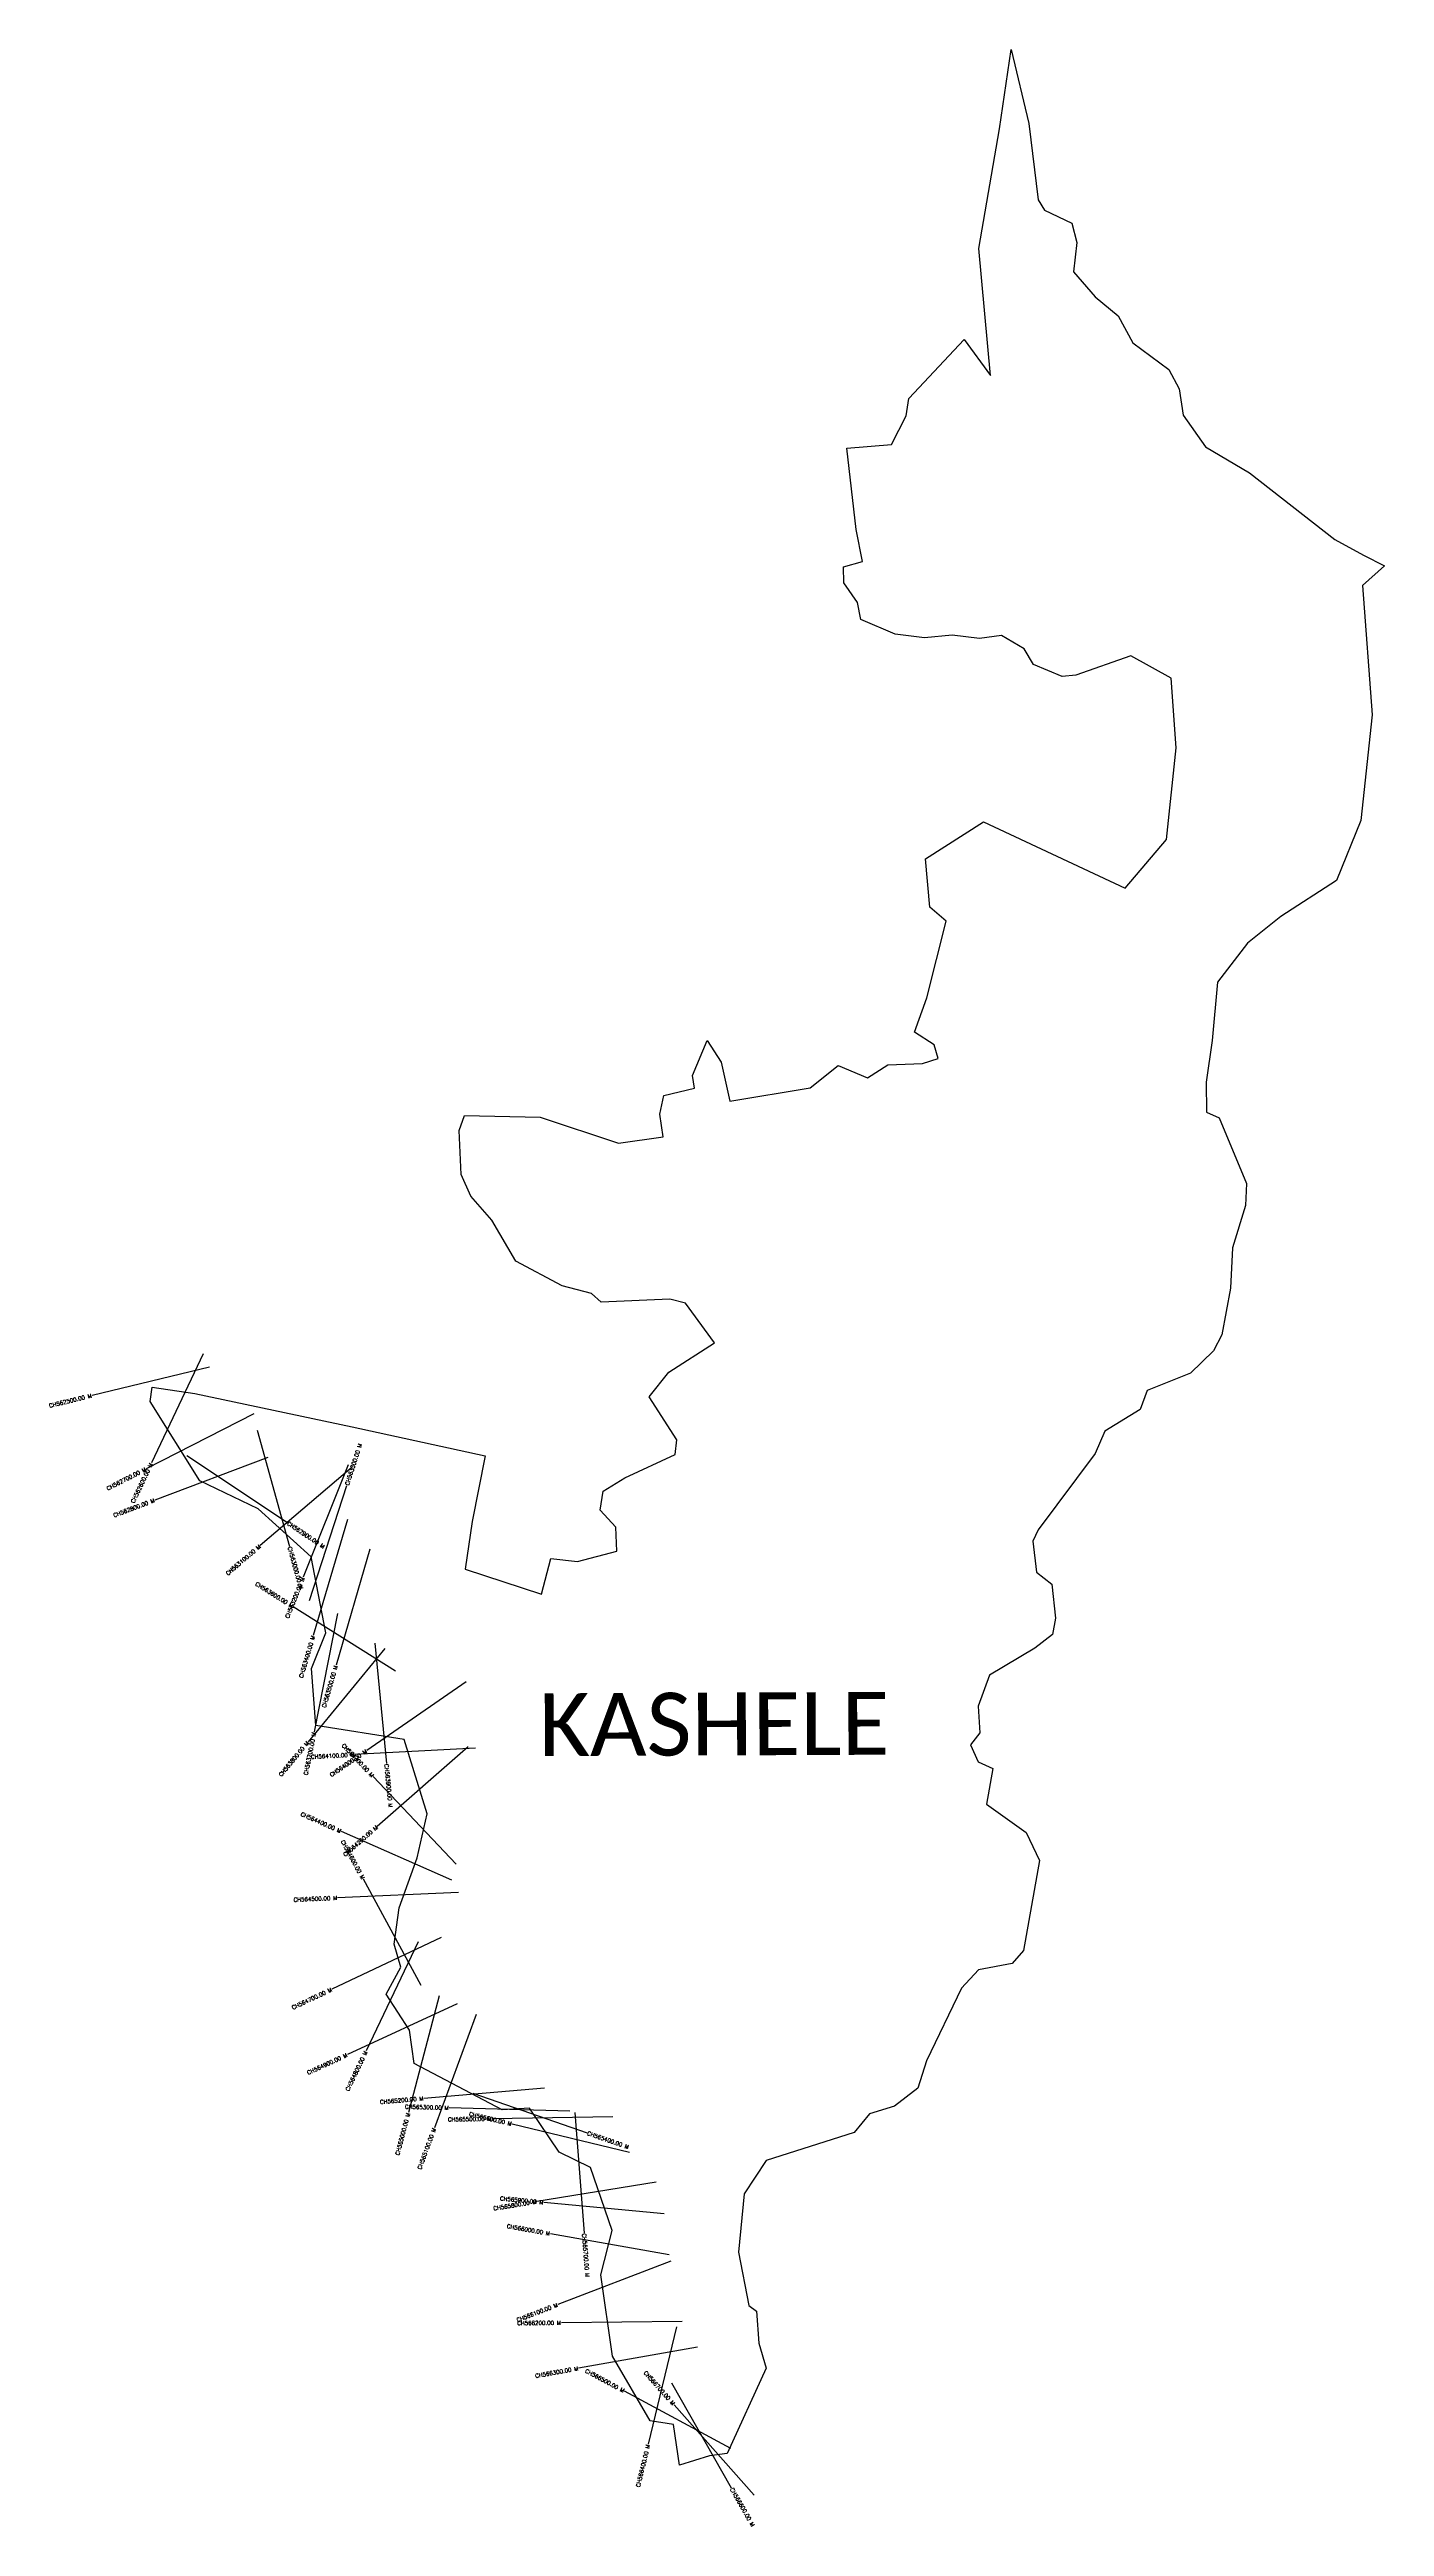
# Model space of a CAD drawing. Header units: metres. Extents: x 319160 to 322474, y 1847609 to 1853758.
import ezdxf
from ezdxf.enums import TextEntityAlignment as Align

# ---------------------------------------------------------------- set-up
doc = ezdxf.new("R2010")
doc.units = ezdxf.units.M
for name, color, linetype in [('CS', 134, 'Continuous'), ('CSMark', 6, 'Continuous'), ('VILLAGE NAME', 250, 'Continuous')]:
    doc.layers.add(name, color=color, linetype=linetype)
doc.styles.get("Standard").update_dxf_attribs({"font": 'simplex.shx'})

msp = doc.modelspace()

# ---------------------------------------------------------------- linework, layer by layer
at = {"color": 6, "flags": 128}
for points in [[(321250, 1852777.7), (321286, 1852848.2), (321292.8, 1852891.4), (321430.6, 1853037.6), (321496, 1852948.7), (321466.7, 1853264), (321517.6, 1853560.8), (321546.9, 1853757.9), (321590.9, 1853574.6), (321613.8, 1853384.6), (321629.6, 1853359.2), (321697.4, 1853326.5), (321709.9, 1853279.1), (321702.1, 1853205.8), (321755.7, 1853143.7), (321812.2, 1853096.9), (321848.8, 1853029.7), (321938.7, 1852963.4), (321963.7, 1852915.7), (321973.8, 1852850.2), (322029.2, 1852771.3), (322138.4, 1852706.7), (322350.7, 1852541.8), (322421.4, 1852503), (322473.7, 1852475.7), (322419, 1852427.3), (322442.8, 1852106.1), (322415.4, 1851844), (322354.3, 1851694.6), (322216.8, 1851605.6), (322134.1, 1851539.4), (322059.1, 1851442.7), (322046.3, 1851297.5), (322030.9, 1851193.9), (322031.6, 1851119.8), (322063.2, 1851105.6), (322131.2, 1850943), (322129.1, 1850888), (322096.5, 1850782.6), (322091.9, 1850683.2), (322069.6, 1850567), (322049, 1850527), (321992.3, 1850472), (321884.6, 1850428.4), (321867.3, 1850381.7), (321779.4, 1850327.8), (321755.3, 1850272.2), (321613.8, 1850082.5), (321600.7, 1850054.4), (321609.6, 1849977.6), (321648.3, 1849947.8), (321657.3, 1849863.3), (321649.5, 1849823.2), (321606, 1849789.1), (321493, 1849721.9), (321465.1, 1849644.8), (321469, 1849579.1), (321446.3, 1849549.1), (321465.3, 1849507), (321501.5, 1849490), (321485.5, 1849401.6), (321584.4, 1849331.3), (321616.9, 1849261.6), (321577.9, 1849038.7), (321549.3, 1849006.5), (321465.9, 1848990.6), (321423.8, 1848945), (321336.6, 1848764.5), (321315.6, 1848697.1), (321257.5, 1848652.1), (321195, 1848633.3), (321157.1, 1848586.5), (320938.4, 1848517), (320884, 1848434.7), (320870.2, 1848289.5), (320895.5, 1848157.4), (320914.9, 1848142.8), (320920.4, 1848063.7), (320939.1, 1848001.4), (320841.8, 1847789.5), (320797.9, 1847783.8), (320723.6, 1847760.8), (320708.3, 1847861.4), (320650.4, 1847870.9), (320557.3, 1848031.7), (320528.2, 1848233.6), (320556.4, 1848343.1), (320502.8, 1848499.8), (320424.4, 1848537.6), (320351.2, 1848647.3), (320283.4, 1848643.1), (320064.9, 1848758), (320052.9, 1848840.5), (319995.3, 1848930.1), (320031.4, 1848996.7), (320015.2, 1849053.8), (320027.9, 1849144.7), (320072.4, 1849268.3), (320097.5, 1849377.9), (320040.2, 1849562.7), (319820.9, 1849597), (319809.7, 1849738.9), (319845.7, 1849827.2), (319809.5, 1850015.7), (319677.2, 1850135.3), (319532.3, 1850204.7), (319409.3, 1850401.3), (319414.2, 1850437.1), (319520.5, 1850420.9), (319910.7, 1850338.7), (320241, 1850266.4), (320208.7, 1850103.6), (320191.7, 1849984.9), (320381.2, 1849923), (320404.5, 1850012), (320470, 1850004.6), (320568.3, 1850030.1), (320565.8, 1850089.6), (320526.9, 1850131.7), (320534.2, 1850179.1), (320588.1, 1850212.2), (320712.7, 1850269.7), (320717.2, 1850306.1), (320648.3, 1850413.1), (320697.3, 1850474.3), (320810.1, 1850547.2), (320738.2, 1850645.6), (320699.5, 1850655.8), (320528.7, 1850648.1), (320504.8, 1850669.2), (320432.2, 1850688.9), (320317, 1850749.5), (320257.3, 1850851.3), (320205.5, 1850910.9), (320181.5, 1850965.1), (320176.6, 1851074.6), (320189.8, 1851111.1), (320377.3, 1851107.1), (320571.7, 1851042.5), (320682.6, 1851058.9), (320674.4, 1851114.8), (320684.8, 1851160.8), (320760.7, 1851179), (320755.5, 1851211.1), (320792, 1851297.4), (320826.6, 1851244), (320848.8, 1851147), (321047.8, 1851180), (321117.2, 1851235.3), (321190.6, 1851205.4), (321240.7, 1851237.3), (321327.1, 1851240.2), (321365.9, 1851253.1), (321355.5, 1851286.8), (321307.1, 1851318.5), (321337.2, 1851403.9), (321385.2, 1851593.9), (321345.1, 1851628.7), (321334.3, 1851748.8), (321478.6, 1851840.5), (321829.8, 1851676.1), (321932.3, 1851796.7), (321956.4, 1852024.6), (321943.9, 1852197.5), (321844, 1852252.7), (321707.2, 1852204.7), (321673.8, 1852201.3), (321602.6, 1852231), (321579.3, 1852270.4), (321522.8, 1852303), (321468.4, 1852295.5), (321400.1, 1852304.1), (321332, 1852297.2), (321258.7, 1852306.7), (321173.7, 1852342.9), (321165.1, 1852384.7), (321131.8, 1852434), (321130.9, 1852473.6), (321178, 1852487.1), (321161.8, 1852566.3), (321139.1, 1852768.1)], [(321139.1, 1852768.1), (321250, 1852777.7)]]:
    msp.add_lwpolyline(points, dxfattribs=at)
at = {"layer": 'CS'}
for p, q in [((319541.3, 1850519.8), (319412.6, 1850248.9)), ((319556.5, 1850487), (319265, 1850416.5)), ((319666.6, 1850371.1), (319399.5, 1850234.5)), ((319675, 1850330.6), (319755.3, 1850041.5)), ((319701.5, 1850262.6), (319420.8, 1850156.8)), ((319500.6, 1850267.2), (319750.2, 1850100.8)), ((319911, 1850238.5), (319682.7, 1850043.8)), ((319900.6, 1850244.2), (319789.5, 1849965.6)), ((319804.9, 1849907.1), (319897.3, 1850192.5)), ((319899.1, 1850108.3), (319814.3, 1849820.5)), ((319955, 1850034.5), (319870.9, 1849746.6)), ((320018.5, 1849732.2), (319764.4, 1849891.7)), ((319874.8, 1849875.5), (319816.6, 1849581.2)), ((319992.1, 1849788.3), (319801.3, 1849556.8)), ((319967.4, 1849801.2), (319996, 1849502.6)), ((320194.2, 1849705.1), (319947, 1849535)), ((320217.4, 1849540.7), (319917.8, 1849524.9)), ((320199, 1849543.9), (319973.1, 1849346.6)), ((320169, 1849252.4), (319962.9, 1849470.4)), ((320158.6, 1849213), (319884.1, 1849333.9)), ((320174.6, 1849182.1), (319874.8, 1849169.1)), ((320081.8, 1848951.7), (319938.9, 1849215.4)), ((320132.1, 1849070.7), (319860.8, 1848942.5)), ((320074.5, 1849060), (319945.5, 1848789.1)), ((320127.3, 1848926.2), (320050.6, 1848636.2)), ((320171.4, 1848905.8), (319899.1, 1848780)), ((320218.9, 1848879.8), (320115.3, 1848598.3)), ((320388, 1848696.6), (320089, 1848671.4)), ((320210.6, 1848684.3), (320494, 1848585.9)), ((320451.4, 1848639.8), (320151.5, 1848647.8)), ((320558.1, 1848625.6), (320258.1, 1848620.7)), ((320463.8, 1848636.1), (320486.7, 1848337)), ((320599.6, 1848537.2), (320308, 1848607.4)), ((320665.7, 1848463.4), (320369.6, 1848415.3)), ((320685.5, 1848384.8), (320386.8, 1848412.8)), ((320698.3, 1848282.9), (320402.9, 1848335.3)), ((320701.7, 1848267.3), (320421.7, 1848159.5)), ((320730.1, 1848117.1), (320430.2, 1848114.3)), ((320715.8, 1848104.5), (320645.8, 1847812.8)), ((320768.5, 1848053.4), (320473.1, 1848001.2)), ((320851.1, 1847802.4), (320586.8, 1847944.3)), ((320703.4, 1847965.1), (320852.2, 1847704.6)), ((320909.2, 1847686.2), (320710.2, 1847910.6))]:
    msp.add_line(p, q, dxfattribs=at)

# ---------------------------------------------------------------- texts
at = {"layer": 'CSMark'}
for s, rotation, p in [('CH562500.00 M', 13.6064, (319264, 1850416.2)), ('CH562700.00 M', 27.09365, (319398.6, 1850234)), ('CH562600.00 M', 64.5846, (319412.1, 1850248)), ('CH562800.00 M', 20.66236, (319419.9, 1850156.4)), ('CH563100.00 M', 40.4602, (319681.9, 1850043.1)), ('CH563200.00 M', 68.26637, (319789.1, 1849964.6)), ('CH563600.00 M', 327.87707, (319763.6, 1849892.3)), ('CH563400.00 M', 73.59571, (319814.1, 1849819.5)), ('CH563500.00 M', 73.72269, (319870.6, 1849745.6)), ('CH563800.00 M', 50.5145, (319800.7, 1849556)), ('CH563700.00 M', 78.83092, (319816.4, 1849580.2)), ('CH564000.00 M', 34.52777, (319946.2, 1849534.5)), ('CH564300.00 M', 313.38401, (319962.2, 1849471.1)), ('CH564100.00 M', 3.01528, (319916.8, 1849524.8)), ('CH564400.00 M', 336.23564, (319883.2, 1849334.3)), ('CH564600.00 M', 298.46701, (319938.4, 1849216.3)), ('CH564200.00 M', 41.14025, (319972.4, 1849345.9)), ('CH564500.00 M', 2.48506, (319873.8, 1849169.1)), ('CH564700.00 M', 25.29328, (319859.9, 1848942.1)), ('CH564900.00 M', 24.78703, (319898.1, 1848779.6)), ('CH564800.00 M', 64.54665, (319945.1, 1848788.2)), ('CH565200.00 M', 4.83605, (320088, 1848671.3)), ('CH565000.00 M', 75.1807, (320050.4, 1848635.2)), ('CH565300.00 M', 358.48319, (320150.5, 1848647.8)), ('CH565500.00 M', 0.93283, (320257.1, 1848620.7)), ('CH565600.00 M', 346.46527, (320307, 1848607.7)), ('CH565100.00 M', 69.78981, (320114.9, 1848597.3)), ('CH565900.00 M', 354.65276, (320385.8, 1848412.9)), ('CH565800.00 M', 9.22448, (320368.6, 1848415.2)), ('CH566000.00 M', 349.93873, (320401.9, 1848335.5)), ('CH566100.00 M', 21.04696, (320420.8, 1848159.2)), ('CH566200.00 M', 0.5432, (320429.2, 1848114.3)), ('CH566300.00 M', 10.0138, (320472.1, 1848001)), ('CH566500.00 M', 331.7696, (320585.9, 1847944.7)), ('CH566700.00 M', 311.56528, (320709.5, 1847911.4)), ('CH566400.00 M', 76.51752, (320645.6, 1847811.8))]:
    msp.add_text(s, height=10, rotation=rotation, dxfattribs=at).set_placement(p, align=Align.MIDDLE_RIGHT)
for s, rotation, p in [('CH563300.00 M', 72.05926, (319897.6, 1850193.5)), ('CH562900.00 M', 326.29546, (319751, 1850100.2)), ('CH563000.00 M', 285.51846, (319755.6, 1850040.5)), ('CH563900.00 M', 275.47097, (319996.1, 1849501.6)), ('CH565400.00 M', 340.84268, (320494.9, 1848585.5)), ('CH565700.00 M', 274.38836, (320486.8, 1848336)), ('CH566600.00 M', 299.73598, (320852.7, 1847703.7))]:
    msp.add_text(s, height=10, rotation=rotation, dxfattribs=at).set_placement(p, align=Align.MIDDLE_LEFT)
at = {"layer": 'VILLAGE NAME', "insert": (320374.4, 1849676.9), "char_height": 155.989, "attachment_point": 1, "rotation": 0.24353}
msp.add_mtext_dynamic_manual_height_columns('{\\fCalibri|b0|i0|c0|p34;KASHELE}', width=1337.277, gutter_width=779.9, heights=[0], dxfattribs=at)

doc.saveas('drawing.dxf')
